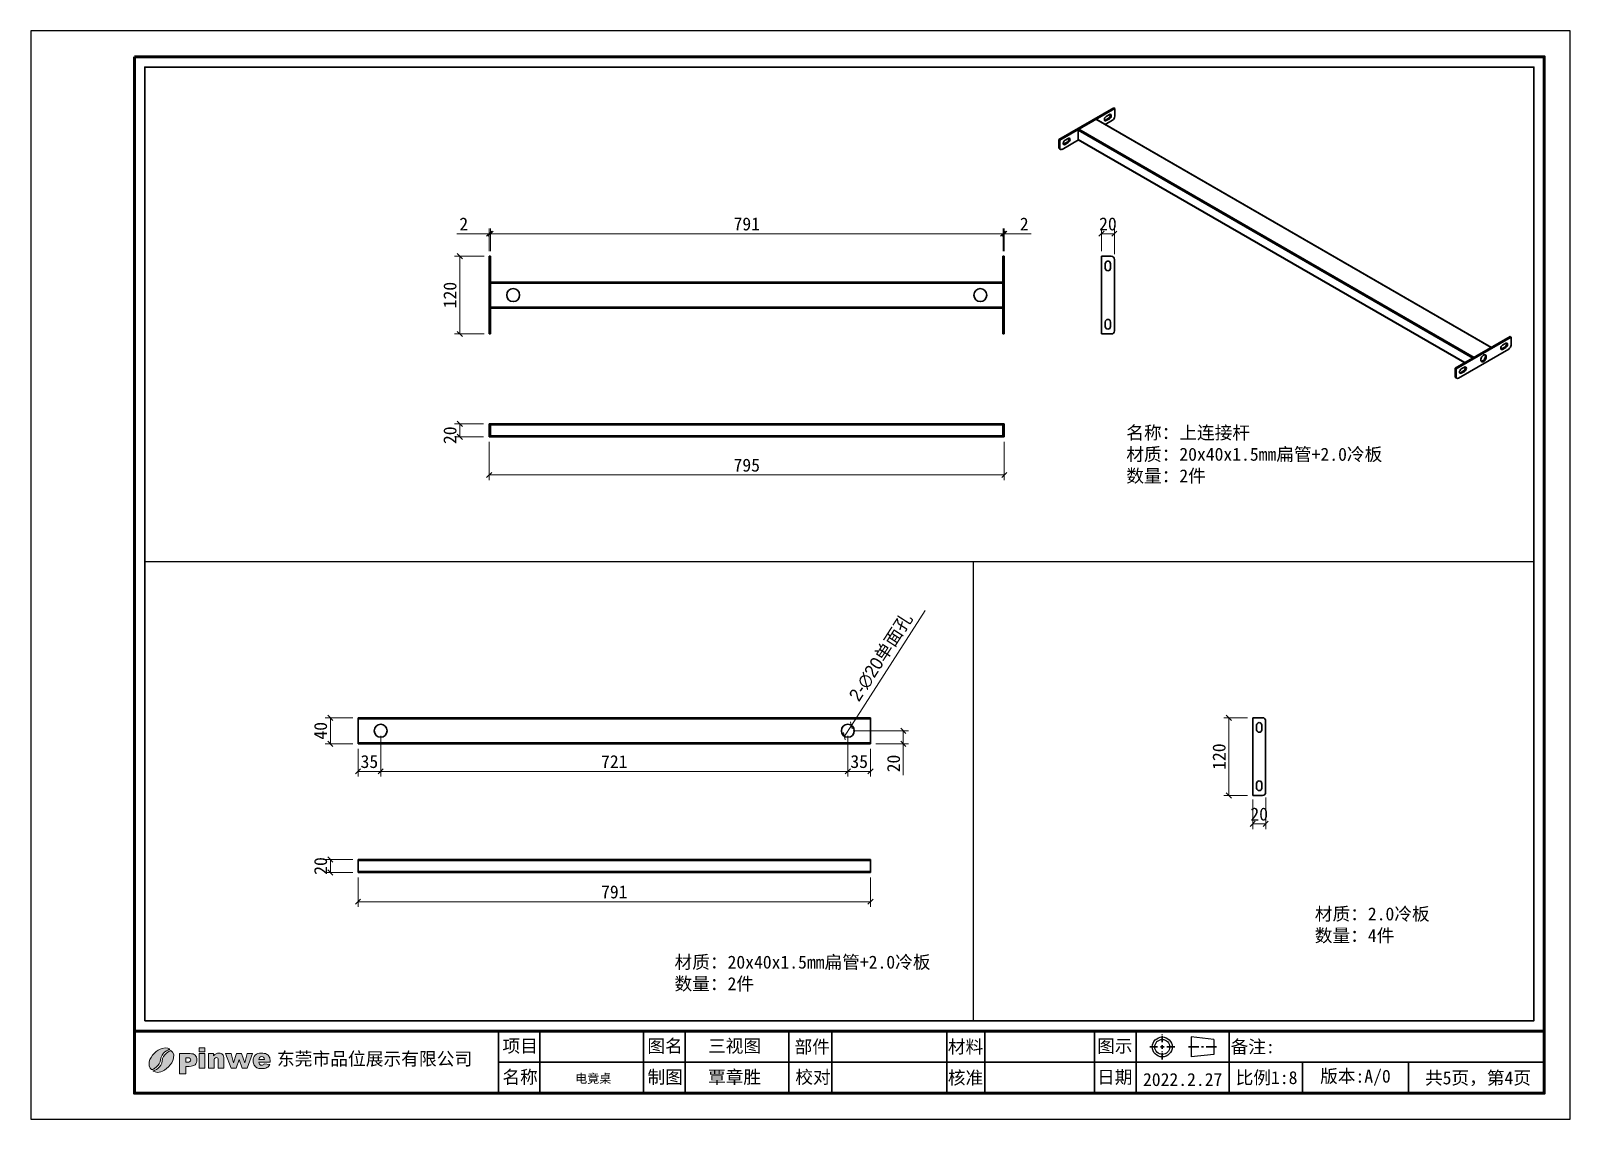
# Model space of a CAD drawing. Header units: inches. Extents: x 21728 to 86065, y -20660 to 1996.
# Drawn here: x 81313 to 83689, y -10313 to -8633 of the extents above; entities that cross this region are included whole.
import ezdxf

# ---------------------------------------------------------------- set-up
doc = ezdxf.new("R2010")
doc.units = ezdxf.units.IN
doc.header["$MEASUREMENT"] = 0
doc.linetypes.add('CENTER2', pattern=[28.575, 19.05, -3.175, 3.175, -3.175])
doc.layers.add('_U+56FE_U+5C42 1', color=7, linetype='Continuous')
for name, color, linetype, lineweight in [('图框', 5, 'Continuous', 60), ('粗实线', 7, 'Continuous', 35), ('轮廓线', 7, 'Continuous', 30)]:
    doc.layers.add(name, color=color, linetype=linetype, lineweight=lineweight)
doc.styles.add('ee', font='simfang.ttf')
doc.styles.get("Standard").update_dxf_attribs({"font": 'arial.ttf'})
doc.styles.add('宋体', font='')
doc.styles.add('样式 1', font='')
doc.styles.get('宋体').set_extended_font_data('SimSun')
doc.styles.get('样式 1').set_extended_font_data('SimSun')
doc.dimstyles.new('1-8', dxfattribs={"dimscale": 8, "dimtxt": 2.5, "dimasz": 1, "dimexe": 1, "dimexo": 1, "dimtad": 1, "dimdec": 1, "dimdsep": 46, "dimtxsty": '宋体', "dimblk": 'OBLIQUE', "dimcen": 2.5, "dimclrd": 3, "dimclre": 3, "dimclrt": 256, "dimadec": 0, "dimazin": 0, "dimtfac": 1, "dimtdec": 1, "dimtmove": 1, "dimatfit": 3, "dimfxl": 0, "dimlwd": 9, "dimlwe": 9, "dimarcsym": 0})

msp = doc.modelspace()

# ---------------------------------------------------------------- texts
at = {"color": 7, "lineweight": 15, "char_height": 20, "attachment_point": 4, "style": 'ee'}
for s, insert, width in [('\\P名称：{\\fSimSun|b1|i0|c134|p2;\\C256;上连接杆\\P}材质：20x40x1.5mm扁管+2.0冷板\\P数量：2件', (83004.1, -9271.43), 533.1676), ('\\P材质：2.0冷板\\P数量：4件', (83295.06, -9997.57), 418.1733), ('\\P材质：20x40x1.5mm扁管+2.0冷板\\P数量：2件', (82306.81, -10071.96), 533.1676)]:
    msp.add_mtext(s, dxfattribs=dict(at, insert=insert, width=width))
at = {"insert": (81693.13, -10210.02, 2.58), "char_height": 20.0908, "width": 1329.106, "attachment_point": 1}
msp.add_mtext('{\\fSimSun|b0|i0|c134|p2;东莞市品位展示有限公司}', dxfattribs=at)
at = {"layer": '轮廓线', "attachment_point": 5, "style": '样式 1'}
for s, insert, char_height, width in [('{\\fSimSun|b1|i0|c134|p2;项目}', (82068.47, -10201.34), 20, 149.7729), ('{\\fSimSun|b1|i0|c134|p2;图名}', (82292.22, -10201.34), 20, 149.7729), ('{\\fSimSun|b1|i0|c134|p2;三视图}', (82399.41, -10201.34), 20, 149.7729), ('{\\fSimSun|b1|i0|c134|p2;部件}', (82519.37, -10202.54), 20, 149.7729), ('{\\fSimSun|b1|i0|c134|p2;材料}', (82755.96, -10202.47), 20, 149.7729), ('{\\fSimSun|b1|i0|c134|p2;图示}', (82986.29, -10201.34), 20, 149.7729), ('{\\fSimSun|b1|i0|c134|p2;备注:}', (83199.12, -10202.61), 20, 149.7729), ('{\\fSimSun|b1|i0|c134|p2;名称}', (82068.42, -10249.34), 20, 149.7729), ('{\\fSimSun|b1|i0|c134|p2;制图}', (82292.42, -10249.34), 20, 149.7729), ('{\\fSimSun|b1|i0|c134|p2;覃章胜}', (82399.41, -10249.34), 20, 149.7729), ('{\\fSimSun|b1|i0|c134|p2;校对}', (82520.52, -10249.34), 20, 149.7729), ('{\\fSimSun|b1|i0|c134|p2;核准}', (82755.96, -10250.47), 20, 149.7729), ('{\\fSimSun|b1|i0|c134|p2;日期}', (82986.29, -10249.34), 20, 149.7729), ('{\\fSimSun|b1|i0|c134|p2;比例1:8}', (83220.57, -10250.24), 20, 135.4819), ('{\\fSimSun|b1|i0|c134|p2;版本:A/0}', (83357.74, -10249.34), 20, 163.7382), ('{\\fSimSun|b1|i0|c134|p2;共5页，第4页}', (83546.89, -10251), 20, 230.0387), ('{\\fSimSun|b1|i0|c134|p2;电竟桌}', (82181.32, -10251.31), 13.6, 176.9097), ('{\\fSimSun|b1|i0|c134|p2;2022.2.27}', (83091.07, -10252.24), 20, 144)]:
    msp.add_mtext(s, dxfattribs=dict(at, insert=insert, char_height=char_height, width=width))

# ---------------------------------------------------------------- blocks, each defined once
blk = doc.blocks.new('_Oblique')
at = {"color": 0, "linetype": 'ByBlock', "lineweight": -2}
blk.add_line((-0.5, -0.5), (0.5, 0.5), dxfattribs=at)
blk = doc.blocks.new('*D256')
at = {"color": 3, "lineweight": 9, "transparency": 16777216}
for p, q in [((82020.8, -9268), (82020.8, -9326.9)), ((82815.8, -9268), (82815.8, -9326.9)), ((82020.8, -9318.9), (82815.8, -9318.9))]:
    blk.add_line(p, q, dxfattribs=at)
at = {"layer": 'Defpoints', "color": 0, "transparency": 16777216}
for p in [(82020.8, -9260), (82815.8, -9260), (82815.8, -9318.9)]:
    blk.add_point(p, dxfattribs=at)
at = {"color": 3, "lineweight": 9, "transparency": 16777216, "xscale": 8, "yscale": 8, "zscale": 8, "rotation": 180}
blk.add_blockref('_Oblique', (82020.8, -9318.9), dxfattribs=at)
at = {"color": 3, "lineweight": 9, "transparency": 16777216, "xscale": 8, "yscale": 8, "zscale": 8}
blk.add_blockref('_Oblique', (82815.8, -9318.9), dxfattribs=at)
at = {"transparency": 16777216, "insert": (82418.3, -9303.9), "char_height": 20, "attachment_point": 5, "style": '宋体'}
blk.add_mtext('795', dxfattribs=at)
blk = doc.blocks.new('*D226')
at = {"color": 3, "lineweight": 9, "transparency": 16777216}
for p, q in [((82011.9, -9240), (81967.3, -9240)), ((81975.3, -9260), (81975.3, -9240)), ((82011.9, -9260), (81967.3, -9260))]:
    blk.add_line(p, q, dxfattribs=at)
at = {"layer": 'Defpoints', "color": 0, "transparency": 16777216}
for p in [(81975.3, -9240), (82019.9, -9240), (82019.9, -9260)]:
    blk.add_point(p, dxfattribs=at)
at = {"color": 3, "lineweight": 9, "transparency": 16777216, "xscale": 8, "yscale": 8, "zscale": 8}
for p, rotation in [((81975.3, -9240), 90), ((81975.3, -9260), 270)]:
    blk.add_blockref('_Oblique', p, dxfattribs=dict(at, rotation=rotation))
at = {"transparency": 16777216, "insert": (81960.3, -9257.6), "char_height": 20, "attachment_point": 5, "rotation": 90, "style": '宋体'}
blk.add_mtext('20', dxfattribs=at)
blk = doc.blocks.new('*D257')
at = {"color": 3, "lineweight": 9, "transparency": 16777216}
for p, q in [((82012.8, -8981.3), (81967.3, -8981.3)), ((81975.3, -9101.3), (81975.3, -8981.3)), ((82012.8, -9101.3), (81967.3, -9101.3))]:
    blk.add_line(p, q, dxfattribs=at)
at = {"layer": 'Defpoints', "color": 0, "transparency": 16777216}
for p in [(81975.3, -8981.3), (82020.8, -8981.3), (82020.8, -9101.3)]:
    blk.add_point(p, dxfattribs=at)
at = {"color": 3, "lineweight": 9, "transparency": 16777216, "xscale": 8, "yscale": 8, "zscale": 8}
for p, rotation in [((81975.3, -8981.3), 90), ((81975.3, -9101.3), 270)]:
    blk.add_blockref('_Oblique', p, dxfattribs=dict(at, rotation=rotation))
at = {"transparency": 16777216, "insert": (81960.3, -9041.3), "char_height": 20, "attachment_point": 5, "rotation": 90, "style": '宋体'}
blk.add_mtext('120', dxfattribs=at)
blk = doc.blocks.new('*D258')
at = {"color": 3, "lineweight": 9, "transparency": 16777216}
for p, q in [((81971, -8946.6), (82020.8, -8946.6)), ((82020.8, -8946.6), (82012.8, -8946.6)), ((82020.8, -8973.3), (82020.8, -8938.6)), ((82020.8, -8946.6), (82022.8, -8946.6)), ((82020.8, -8946.6), (82022.8, -8946.6)), ((82022.8, -8973.3), (82022.8, -8938.6)), ((82022.8, -8946.6), (82030.8, -8946.6))]:
    blk.add_line(p, q, dxfattribs=at)
at = {"layer": 'Defpoints', "color": 0, "transparency": 16777216}
for p in [(82022.8, -8946.6), (82020.8, -8981.3), (82022.8, -8981.3)]:
    blk.add_point(p, dxfattribs=at)
at = {"color": 3, "lineweight": 9, "transparency": 16777216, "xscale": 8, "yscale": 8, "zscale": 8}
blk.add_blockref('_Oblique', (82020.8, -8946.6), dxfattribs=at)
at = {"color": 3, "lineweight": 9, "transparency": 16777216, "xscale": 8, "yscale": 8, "zscale": 8, "rotation": 180}
blk.add_blockref('_Oblique', (82022.8, -8946.6), dxfattribs=at)
at = {"transparency": 16777216, "insert": (81981.5, -8931.6), "char_height": 20, "attachment_point": 5, "style": '宋体'}
blk.add_mtext('2', dxfattribs=at)
blk = doc.blocks.new('*D259')
at = {"color": 3, "lineweight": 9, "transparency": 16777216}
for p, q in [((82022.8, -8973.3), (82022.8, -8938.6)), ((82022.8, -8946.6), (82813.8, -8946.6)), ((82813.8, -8973.3), (82813.8, -8938.6))]:
    blk.add_line(p, q, dxfattribs=at)
at = {"layer": 'Defpoints', "color": 0, "transparency": 16777216}
for p in [(82813.8, -8946.6), (82022.8, -8981.3), (82813.8, -8981.3)]:
    blk.add_point(p, dxfattribs=at)
at = {"color": 3, "lineweight": 9, "transparency": 16777216, "xscale": 8, "yscale": 8, "zscale": 8, "rotation": 180}
blk.add_blockref('_Oblique', (82022.8, -8946.6), dxfattribs=at)
at = {"color": 3, "lineweight": 9, "transparency": 16777216, "xscale": 8, "yscale": 8, "zscale": 8}
blk.add_blockref('_Oblique', (82813.8, -8946.6), dxfattribs=at)
at = {"transparency": 16777216, "insert": (82418.3, -8931.6), "char_height": 20, "attachment_point": 5, "style": '宋体'}
blk.add_mtext('791', dxfattribs=at)
blk = doc.blocks.new('*D260')
at = {"color": 3, "lineweight": 9, "transparency": 16777216}
for p, q in [((82813.8, -8946.6), (82805.8, -8946.6)), ((82813.8, -8973.3), (82813.8, -8938.6)), ((82813.8, -8946.6), (82815.8, -8946.6)), ((82813.8, -8946.6), (82815.8, -8946.6)), ((82815.8, -8973.3), (82815.8, -8938.6)), ((82815.8, -8946.6), (82823.8, -8946.6)), ((82857, -8946.6), (82815.8, -8946.6))]:
    blk.add_line(p, q, dxfattribs=at)
at = {"layer": 'Defpoints', "color": 0, "transparency": 16777216}
for p in [(82815.8, -8946.6), (82813.8, -8981.3), (82815.8, -8981.3)]:
    blk.add_point(p, dxfattribs=at)
at = {"color": 3, "lineweight": 9, "transparency": 16777216, "xscale": 8, "yscale": 8, "zscale": 8}
blk.add_blockref('_Oblique', (82813.8, -8946.6), dxfattribs=at)
at = {"color": 3, "lineweight": 9, "transparency": 16777216, "xscale": 8, "yscale": 8, "zscale": 8, "rotation": 180}
blk.add_blockref('_Oblique', (82815.8, -8946.6), dxfattribs=at)
at = {"transparency": 16777216, "insert": (82846.5, -8931.6), "char_height": 20, "attachment_point": 5, "style": '宋体'}
blk.add_mtext('2', dxfattribs=at)
blk = doc.blocks.new('*D261')
at = {"color": 3, "lineweight": 9, "transparency": 16777216}
for p, q in [((82965.7, -8973.3), (82965.7, -8938.6)), ((82965.7, -8946.6), (82985.7, -8946.6)), ((82985.7, -8978.3), (82985.7, -8938.6))]:
    blk.add_line(p, q, dxfattribs=at)
at = {"layer": 'Defpoints', "color": 0, "transparency": 16777216}
for p in [(82985.7, -8946.6), (82965.7, -8981.3), (82985.7, -8986.3)]:
    blk.add_point(p, dxfattribs=at)
at = {"color": 3, "lineweight": 9, "transparency": 16777216, "xscale": 8, "yscale": 8, "zscale": 8, "rotation": 180}
blk.add_blockref('_Oblique', (82965.7, -8946.6), dxfattribs=at)
at = {"color": 3, "lineweight": 9, "transparency": 16777216, "xscale": 8, "yscale": 8, "zscale": 8}
blk.add_blockref('_Oblique', (82985.7, -8946.6), dxfattribs=at)
at = {"transparency": 16777216, "insert": (82975.7, -8931.6), "char_height": 20, "attachment_point": 5, "style": '宋体'}
blk.add_mtext('20', dxfattribs=at)
blk = doc.blocks.new('*D262')
at = {"color": 3, "lineweight": 9, "transparency": 16777216}
for p, q in [((81818.3, -9940.5), (81818.3, -9985.6)), ((82609.3, -9940.5), (82609.3, -9985.6)), ((81818.3, -9977.6), (82609.3, -9977.6))]:
    blk.add_line(p, q, dxfattribs=at)
at = {"layer": 'Defpoints', "color": 0, "transparency": 16777216}
for p in [(81818.3, -9932.5), (82609.3, -9932.5), (82609.3, -9977.6)]:
    blk.add_point(p, dxfattribs=at)
at = {"color": 3, "lineweight": 9, "transparency": 16777216, "xscale": 8, "yscale": 8, "zscale": 8, "rotation": 180}
blk.add_blockref('_Oblique', (81818.3, -9977.6), dxfattribs=at)
at = {"color": 3, "lineweight": 9, "transparency": 16777216, "xscale": 8, "yscale": 8, "zscale": 8}
blk.add_blockref('_Oblique', (82609.3, -9977.6), dxfattribs=at)
at = {"transparency": 16777216, "insert": (82213.8, -9962.6), "char_height": 20, "attachment_point": 5, "style": '宋体'}
blk.add_mtext('791', dxfattribs=at)
blk = doc.blocks.new('*D263')
at = {"color": 3, "lineweight": 9, "transparency": 16777216}
for p, q in [((81810.3, -9912.5), (81767.6, -9912.5)), ((81775.6, -9932.5), (81775.6, -9912.5)), ((81810.3, -9932.5), (81767.6, -9932.5))]:
    blk.add_line(p, q, dxfattribs=at)
at = {"layer": 'Defpoints', "color": 0, "transparency": 16777216}
for p in [(81775.6, -9912.5), (81818.3, -9912.5), (81818.3, -9932.5)]:
    blk.add_point(p, dxfattribs=at)
at = {"color": 3, "lineweight": 9, "transparency": 16777216, "xscale": 8, "yscale": 8, "zscale": 8}
for p, rotation in [((81775.6, -9912.5), 90), ((81775.6, -9932.5), 270)]:
    blk.add_blockref('_Oblique', p, dxfattribs=dict(at, rotation=rotation))
at = {"transparency": 16777216, "insert": (81760.6, -9922.5), "char_height": 20, "attachment_point": 5, "rotation": 90, "style": '宋体'}
blk.add_mtext('20', dxfattribs=at)
blk = doc.blocks.new('*D264')
at = {"color": 3, "lineweight": 9, "transparency": 16777216}
for p, q in [((81810.3, -9693.8), (81767.6, -9693.8)), ((81775.6, -9733.8), (81775.6, -9693.8)), ((81810.3, -9733.8), (81767.6, -9733.8))]:
    blk.add_line(p, q, dxfattribs=at)
at = {"layer": 'Defpoints', "color": 0, "transparency": 16777216}
for p in [(81775.6, -9693.8), (81818.3, -9693.8), (81818.3, -9733.8)]:
    blk.add_point(p, dxfattribs=at)
at = {"color": 3, "lineweight": 9, "transparency": 16777216, "xscale": 8, "yscale": 8, "zscale": 8}
for p, rotation in [((81775.6, -9693.8), 90), ((81775.6, -9733.8), 270)]:
    blk.add_blockref('_Oblique', p, dxfattribs=dict(at, rotation=rotation))
at = {"transparency": 16777216, "insert": (81760.6, -9713.8), "char_height": 20, "attachment_point": 5, "rotation": 90, "style": '宋体'}
blk.add_mtext('40', dxfattribs=at)
blk = doc.blocks.new('*D265')
at = {"color": 3, "lineweight": 9, "transparency": 16777216}
for p, q in [((81853.3, -9721.8), (81853.3, -9784.4)), ((81818.3, -9741.8), (81818.3, -9784.4)), ((81818.3, -9776.4), (81853.3, -9776.4))]:
    blk.add_line(p, q, dxfattribs=at)
at = {"layer": 'Defpoints', "color": 0, "transparency": 16777216}
for p in [(81853.3, -9713.8), (81818.3, -9733.8), (81853.3, -9776.4)]:
    blk.add_point(p, dxfattribs=at)
at = {"color": 3, "lineweight": 9, "transparency": 16777216, "xscale": 8, "yscale": 8, "zscale": 8, "rotation": 180}
blk.add_blockref('_Oblique', (81818.3, -9776.4), dxfattribs=at)
at = {"color": 3, "lineweight": 9, "transparency": 16777216, "xscale": 8, "yscale": 8, "zscale": 8}
blk.add_blockref('_Oblique', (81853.3, -9776.4), dxfattribs=at)
at = {"transparency": 16777216, "insert": (81835.8, -9761.4), "char_height": 20, "attachment_point": 5, "style": '宋体'}
blk.add_mtext('35', dxfattribs=at)
blk = doc.blocks.new('*D266')
at = {"color": 3, "lineweight": 9, "transparency": 16777216}
for p, q in [((82574.3, -9721.8), (82574.3, -9784.4)), ((81853.3, -9752), (81853.3, -9784.4)), ((81853.3, -9776.4), (82574.3, -9776.4))]:
    blk.add_line(p, q, dxfattribs=at)
at = {"layer": 'Defpoints', "color": 0, "transparency": 16777216}
for p in [(82574.3, -9713.8), (81853.3, -9744), (82574.3, -9776.4)]:
    blk.add_point(p, dxfattribs=at)
at = {"color": 3, "lineweight": 9, "transparency": 16777216, "xscale": 8, "yscale": 8, "zscale": 8, "rotation": 180}
blk.add_blockref('_Oblique', (81853.3, -9776.4), dxfattribs=at)
at = {"color": 3, "lineweight": 9, "transparency": 16777216, "xscale": 8, "yscale": 8, "zscale": 8}
blk.add_blockref('_Oblique', (82574.3, -9776.4), dxfattribs=at)
at = {"transparency": 16777216, "insert": (82213.8, -9761.4), "char_height": 20, "attachment_point": 5, "style": '宋体'}
blk.add_mtext('721', dxfattribs=at)
blk = doc.blocks.new('*D267')
at = {"color": 3, "lineweight": 9, "transparency": 16777216}
for p, q in [((82574.3, -9721.8), (82574.3, -9784.4)), ((82609.3, -9741.8), (82609.3, -9784.4)), ((82574.3, -9776.4), (82609.3, -9776.4))]:
    blk.add_line(p, q, dxfattribs=at)
at = {"layer": 'Defpoints', "color": 0, "transparency": 16777216}
for p in [(82574.3, -9713.8), (82609.3, -9733.8), (82609.3, -9776.4)]:
    blk.add_point(p, dxfattribs=at)
at = {"color": 3, "lineweight": 9, "transparency": 16777216, "xscale": 8, "yscale": 8, "zscale": 8, "rotation": 180}
blk.add_blockref('_Oblique', (82574.3, -9776.4), dxfattribs=at)
at = {"color": 3, "lineweight": 9, "transparency": 16777216, "xscale": 8, "yscale": 8, "zscale": 8}
blk.add_blockref('_Oblique', (82609.3, -9776.4), dxfattribs=at)
at = {"transparency": 16777216, "insert": (82591.8, -9761.4), "char_height": 20, "attachment_point": 5, "style": '宋体'}
blk.add_mtext('35', dxfattribs=at)
blk = doc.blocks.new('*D227')
at = {"color": 3, "lineweight": 9, "transparency": 16777216}
for p, q in [((82582.3, -9713.8), (82667.9, -9713.8)), ((82659.9, -9733.8), (82659.9, -9713.8)), ((82617.3, -9733.8), (82667.9, -9733.8)), ((82659.9, -9782.1), (82659.9, -9733.8))]:
    blk.add_line(p, q, dxfattribs=at)
at = {"layer": 'Defpoints', "color": 0, "transparency": 16777216}
for p in [(82574.3, -9713.8), (82659.9, -9713.8), (82609.3, -9733.8)]:
    blk.add_point(p, dxfattribs=at)
at = {"color": 3, "lineweight": 9, "transparency": 16777216, "xscale": 8, "yscale": 8, "zscale": 8}
for p, rotation in [((82659.9, -9713.8), 90), ((82659.9, -9733.8), 270)]:
    blk.add_blockref('_Oblique', p, dxfattribs=dict(at, rotation=rotation))
at = {"transparency": 16777216, "insert": (82644.9, -9764.3), "char_height": 20, "attachment_point": 5, "rotation": 90, "style": '宋体'}
blk.add_mtext('20', dxfattribs=at)
blk = doc.blocks.new('*D268')
at = {"color": 3, "lineweight": 9, "transparency": 16777216}
for p in [(82693.6, -9528.3), (82568.9, -9722.2)]:
    blk.add_line(p, (82579.7, -9705.4), dxfattribs=at)
at = {"layer": 'Defpoints', "color": 0, "transparency": 16777216}
for p in [(82579.7, -9705.4), (82568.9, -9722.2)]:
    blk.add_point(p, dxfattribs=at)
at = {"color": 3, "lineweight": 9, "transparency": 16777216, "xscale": 8, "yscale": 8, "zscale": 8}
for p, rotation in [((82568.9, -9722.2), 57.26285311396627), ((82579.7, -9705.4), 237.2628531139663)]:
    blk.add_blockref('_Oblique', p, dxfattribs=dict(at, rotation=rotation))
at = {"transparency": 16777216, "insert": (82625.7, -9600.3), "char_height": 20, "attachment_point": 5, "rotation": 57.2629, "style": '宋体'}
blk.add_mtext('{\\fGulim|b0|i0|c134|p0;2-\\fGulim|b0|i0|c129|p0;∅20}单面孔', dxfattribs=at)
blk = doc.blocks.new('*D269')
at = {"color": 3, "lineweight": 9, "transparency": 16777216}
for p, q in [((83199.2, -9820), (83199.2, -9865.5)), ((83219.2, -9816.7), (83219.2, -9865.5)), ((83199.2, -9857.5), (83219.2, -9857.5))]:
    blk.add_line(p, q, dxfattribs=at)
at = {"layer": 'Defpoints', "color": 0, "transparency": 16777216}
for p in [(83199.2, -9812), (83219.2, -9808.7), (83219.2, -9857.5)]:
    blk.add_point(p, dxfattribs=at)
at = {"color": 3, "lineweight": 9, "transparency": 16777216, "xscale": 8, "yscale": 8, "zscale": 8, "rotation": 180}
blk.add_blockref('_Oblique', (83199.2, -9857.5), dxfattribs=at)
at = {"color": 3, "lineweight": 9, "transparency": 16777216, "xscale": 8, "yscale": 8, "zscale": 8}
blk.add_blockref('_Oblique', (83219.2, -9857.5), dxfattribs=at)
at = {"transparency": 16777216, "insert": (83209.2, -9842.5), "char_height": 20, "attachment_point": 5, "style": '宋体'}
blk.add_mtext('20', dxfattribs=at)
blk = doc.blocks.new('*D270')
at = {"color": 3, "lineweight": 9, "transparency": 16777216}
for p, q in [((83191.2, -9693.7), (83154.4, -9693.7)), ((83162.4, -9813.7), (83162.4, -9693.7)), ((83191.2, -9813.7), (83154.4, -9813.7))]:
    blk.add_line(p, q, dxfattribs=at)
at = {"layer": 'Defpoints', "color": 0, "transparency": 16777216}
for p in [(83162.4, -9693.7), (83199.2, -9693.7), (83199.2, -9813.7)]:
    blk.add_point(p, dxfattribs=at)
at = {"color": 3, "lineweight": 9, "transparency": 16777216, "xscale": 8, "yscale": 8, "zscale": 8}
for p, rotation in [((83162.4, -9693.7), 90), ((83162.4, -9813.7), 270)]:
    blk.add_blockref('_Oblique', p, dxfattribs=dict(at, rotation=rotation))
at = {"transparency": 16777216, "insert": (83147.4, -9753.7), "char_height": 20, "attachment_point": 5, "rotation": 90, "style": '宋体'}
blk.add_mtext('120', dxfattribs=at)

# ---------------------------------------------------------------- dimensions: what is measured, and where the dimension line sits
at = {"color": 1}
for base, p1, p2, picture, middle in [((82022.77, -8946.6), (82020.77, -8981.34), (82022.77, -8981.34), '*D258', (81981.52, -8950.57)), ((82815.77, -8946.6), (82813.77, -8981.34), (82815.77, -8981.34), '*D260', (82846.48, -8953.42)), ((82985.69, -8946.6), (82965.69, -8981.34), (82985.69, -8986.34), '*D261', (82975.69, -8946.6)), ((81853.29, -9776.41), (81818.29, -9733.81), (81853.29, -9713.81), '*D265', (81835.79, -9776.41)), ((82609.29, -9776.41), (82574.29, -9713.81), (82609.29, -9733.81), '*D267', (82591.79, -9776.41)), ((83219.16, -9857.51), (83199.16, -9812), (83219.16, -9808.66), '*D269', (83209.16, -9857.51))]:
    dim = msp.add_linear_dim(base=base, p1=p1, p2=p2, dimstyle='1-8', dxfattribs=at)
    dim.commit()
    dim.dimension.update_dxf_attribs({"geometry": picture, "text_midpoint": middle, "dimtype": 160})
for base, p1, p2, picture, middle in [((82813.77, -8946.6), (82022.77, -8981.34), (82813.77, -8981.34), '*D259', (82418.27, -8931.6)), ((82815.77, -9318.94), (82020.77, -9260.01), (82815.77, -9260.01), '*D256', (82418.27, -9303.94)), ((82574.29, -9776.41), (81853.29, -9743.96), (82574.29, -9713.81), '*D266', (82213.79, -9761.41)), ((82609.29, -9977.6), (81818.29, -9932.48), (82609.29, -9932.48), '*D262', (82213.79, -9962.6))]:
    dim = msp.add_linear_dim(base=base, p1=p1, p2=p2, dimstyle='1-8', dxfattribs=at)
    dim.commit()
    dim.dimension.update_dxf_attribs({"geometry": picture, "text_midpoint": middle})
for base, p1, p2, picture, middle in [((81975.27, -8981.34), (82020.77, -9101.34), (82020.77, -8981.34), '*D257', (81960.27, -9041.34)), ((81775.61, -9693.81), (81818.29, -9733.81), (81818.29, -9693.81), '*D264', (81760.61, -9713.81)), ((83162.42, -9693.66), (83199.16, -9813.66), (83199.16, -9693.66), '*D270', (83147.42, -9753.66))]:
    dim = msp.add_linear_dim(base=base, p1=p1, p2=p2, angle=90, dimstyle='1-8', dxfattribs=at)
    dim.commit()
    dim.dimension.update_dxf_attribs({"geometry": picture, "text_midpoint": middle})
for base, p1, p2, picture, middle in [((81975.27, -9240.01), (82019.86, -9260.01), (82019.86, -9240.01), '*D226', (81975.27, -9257.56)), ((82659.92, -9713.81), (82609.29, -9733.81), (82574.29, -9713.81), '*D227', (82659.92, -9764.29)), ((81775.61, -9912.48), (81818.29, -9932.48), (81818.29, -9912.48), '*D263', (81775.61, -9922.48))]:
    dim = msp.add_linear_dim(base=base, p1=p1, p2=p2, angle=90, dimstyle='1-8', dxfattribs=at)
    dim.commit()
    dim.dimension.update_dxf_attribs({"geometry": picture, "text_midpoint": middle, "dimtype": 160})
dim = msp.add_diameter_dim_2p(p1=(82568.88, -9722.22), p2=(82579.69, -9705.4), text='{\\fGulim|b0|i0|c134|p0;2-\\fGulim|b0|i0|c129|p0;<>}单面孔', dimstyle='1-8', dxfattribs=at)
dim.commit()
dim.dimension.update_dxf_attribs({"geometry": '*D268', "text_midpoint": (82625.66, -9600.27)})

# ---------------------------------------------------------------- hatches: boundary and pattern name
h = msp.add_hatch(color=256)
h.dxf.hatch_style = 1
edge = h.paths.add_edge_path()
edge.add_spline(control_points=[(81682.78, -10225.47), (81682.78, -10225.47), (81665.21, -10225.47), (81665.21, -10225.47), (81665.37, -10226.87), (81665.74, -10227.92), (81666.35, -10228.61), (81667.2, -10229.6), (81668.3, -10230.09), (81669.67, -10230.09), (81670.54, -10230.09), (81671.36, -10229.88), (81672.13, -10229.45), (81672.6, -10229.18), (81673.12, -10228.71), (81673.66, -10228.02), (81673.66, -10228.02), (81682.29, -10228.82), (81682.29, -10228.82), (81680.97, -10231.11), (81679.38, -10232.76), (81677.52, -10233.75), (81675.65, -10234.75), (81672.97, -10235.25), (81669.49, -10235.25), (81666.45, -10235.25), (81664.08, -10234.82), (81662.34, -10233.96), (81660.6, -10233.11), (81659.17, -10231.75), (81658.02, -10229.89), (81656.88, -10228.03), (81656.31, -10225.84), (81656.31, -10223.33), (81656.31, -10219.76), (81657.46, -10216.86), (81659.75, -10214.65), (81662.03, -10212.44), (81665.19, -10211.33), (81669.22, -10211.33), (81672.49, -10211.33), (81675.07, -10211.83), (81676.96, -10212.82), (81678.86, -10213.81), (81680.3, -10215.24), (81681.3, -10217.13), (81682.29, -10219.01), (81682.78, -10221.46), (81682.78, -10224.48), (81682.78, -10224.48), (81682.78, -10225.47), (81682.78, -10225.47)], knot_values=[0, 0, 0, 0, 1, 1, 1, 2, 2, 2, 3, 3, 3, 4, 4, 4, 5, 5, 5, 6, 6, 6, 7, 7, 7, 8, 8, 8, 9, 9, 9, 10, 10, 10, 11, 11, 11, 12, 12, 12, 13, 13, 13, 14, 14, 14, 15, 15, 15, 16, 16, 16, 17, 17, 17, 17], degree=3, periodic=0)
edge = h.paths.add_edge_path(flags=16)
edge.add_spline(control_points=[(81673.88, -10221.29), (81673.71, -10219.58), (81673.25, -10218.36), (81672.51, -10217.63), (81671.77, -10216.9), (81670.8, -10216.53), (81669.59, -10216.53), (81668.19, -10216.53), (81667.08, -10217.09), (81666.24, -10218.2), (81665.71, -10218.89), (81665.38, -10219.91), (81665.23, -10221.29), (81665.23, -10221.29), (81673.88, -10221.29), (81673.88, -10221.29)], knot_values=[0, 0, 0, 0, 1, 1, 1, 2, 2, 2, 3, 3, 3, 4, 4, 4, 5, 5, 5, 5], degree=3, periodic=0)
h.paths.add_polyline_path([(81613.93, -10211.86), (81622.4, -10211.86), (81626.07, -10226.21), (81630.74, -10211.86), (81638.58, -10211.86), (81643.41, -10226.23), (81647.1, -10211.86), (81655.51, -10211.86), (81647.1, -10234.72), (81639.32, -10234.72), (81634.7, -10220.96), (81630.23, -10234.72), (81622.41, -10234.72)])
edge = h.paths.add_edge_path()
edge.add_spline(control_points=[(81587.27, -10211.86), (81587.27, -10211.86), (81595.43, -10211.86), (81595.43, -10211.86), (81595.43, -10211.86), (81595.43, -10215.58), (81595.43, -10215.58), (81596.65, -10214.06), (81597.87, -10212.97), (81599.12, -10212.32), (81600.37, -10211.66), (81601.88, -10211.33), (81603.67, -10211.33), (81606.09, -10211.33), (81607.98, -10212.05), (81609.35, -10213.5), (81610.72, -10214.94), (81611.4, -10217.17), (81611.4, -10220.18), (81611.4, -10220.18), (81611.4, -10234.72), (81611.4, -10234.72), (81611.4, -10234.72), (81602.59, -10234.72), (81602.59, -10234.72), (81602.59, -10234.72), (81602.59, -10222.14), (81602.59, -10222.14), (81602.59, -10220.71), (81602.33, -10219.69), (81601.8, -10219.1), (81601.27, -10218.5), (81600.53, -10218.2), (81599.58, -10218.2), (81598.53, -10218.2), (81597.67, -10218.61), (81597.01, -10219.41), (81596.36, -10220.21), (81596.03, -10221.65), (81596.03, -10223.74), (81596.03, -10223.74), (81596.03, -10234.72), (81596.03, -10234.72), (81596.03, -10234.72), (81587.27, -10234.72), (81587.27, -10234.72), (81587.27, -10234.72), (81587.27, -10211.86), (81587.27, -10211.86)], knot_values=[0, 0, 0, 0, 1, 1, 1, 2, 2, 2, 3, 3, 3, 4, 4, 4, 5, 5, 5, 6, 6, 6, 7, 7, 7, 8, 8, 8, 9, 9, 9, 10, 10, 10, 11, 11, 11, 12, 12, 12, 13, 13, 13, 14, 14, 14, 15, 15, 15, 16, 16, 16, 16], degree=3, periodic=0)
h.paths.add_polyline_path([(81573.06, -10203.18), (81581.83, -10203.18), (81581.83, -10209.13), (81573.06, -10209.13)])
h.paths.add_polyline_path([(81573.06, -10211.86), (81581.83, -10211.86), (81581.83, -10234.72), (81573.06, -10234.72)])
edge = h.paths.add_edge_path()
edge.add_spline(control_points=[(81542.79, -10212.02), (81542.79, -10212.02), (81558.99, -10212.02), (81558.99, -10212.02), (81562.52, -10212.02), (81565.17, -10212.85), (81566.93, -10214.53), (81568.68, -10216.22), (81569.56, -10218.61), (81569.56, -10221.71), (81569.56, -10224.9), (81568.6, -10227.39), (81566.69, -10229.19), (81564.77, -10230.98), (81561.84, -10231.88), (81557.91, -10231.88), (81557.91, -10231.88), (81552.56, -10231.88), (81552.56, -10231.88), (81552.56, -10231.88), (81552.56, -10243.55), (81552.56, -10243.55), (81552.56, -10243.55), (81542.79, -10243.55), (81542.79, -10243.55), (81542.79, -10243.55), (81542.79, -10212.02), (81542.79, -10212.02)], knot_values=[0, 0, 0, 0, 1, 1, 1, 2, 2, 2, 3, 3, 3, 4, 4, 4, 5, 5, 5, 6, 6, 6, 7, 7, 7, 8, 8, 8, 9, 9, 9, 9], degree=3, periodic=0)
edge = h.paths.add_edge_path(flags=16)
edge.add_spline(control_points=[(81552.56, -10225.49), (81552.56, -10225.49), (81554.96, -10225.49), (81554.96, -10225.49), (81556.86, -10225.49), (81558.19, -10225.16), (81558.95, -10224.51), (81559.71, -10223.86), (81560.1, -10223.02), (81560.1, -10222), (81560.1, -10221.01), (81559.77, -10220.17), (81559.1, -10219.48), (81558.44, -10218.79), (81557.19, -10218.45), (81555.35, -10218.45), (81555.35, -10218.45), (81552.56, -10218.45), (81552.56, -10218.45), (81552.56, -10218.45), (81552.56, -10225.49), (81552.56, -10225.49)], knot_values=[0, 0, 0, 0, 1, 1, 1, 2, 2, 2, 3, 3, 3, 4, 4, 4, 5, 5, 5, 6, 6, 6, 7, 7, 7, 7], degree=3, periodic=0)
edge = h.paths.add_edge_path()
edge.add_spline(control_points=[(81502, -10238.81), (81502, -10238.81), (81506.35, -10242.55), (81513.82, -10240.31), (81521.29, -10238.07), (81531.63, -10229.06), (81533.74, -10219.28), (81535.84, -10209.5), (81528.83, -10207.36), (81528.83, -10207.36), (81528.83, -10207.36), (81516.6, -10213.07), (81515.99, -10223.32), (81515.38, -10233.58), (81503.9, -10238.68), (81502, -10238.81)], knot_values=[0, 0, 0, 0, 1, 1, 1, 2, 2, 2, 3, 3, 3, 4, 4, 4, 5, 5, 5, 5], degree=3, periodic=0)
edge = h.paths.add_edge_path()
edge.add_spline(control_points=[(81527.61, -10205.49), (81527.61, -10205.49), (81523.26, -10201.76), (81515.79, -10204), (81508.32, -10206.24), (81497.98, -10215.24), (81495.87, -10225.03), (81493.77, -10234.81), (81500.78, -10236.95), (81500.78, -10236.95), (81500.78, -10236.95), (81513.01, -10231.24), (81513.62, -10220.98), (81514.23, -10210.73), (81525.71, -10205.63), (81527.61, -10205.49)], knot_values=[0, 0, 0, 0, 1, 1, 1, 2, 2, 2, 3, 3, 3, 4, 4, 4, 5, 5, 5, 5], degree=3, periodic=0)

# ---------------------------------------------------------------- linework, layer by layer
at = {"color": 1}
for p, q in [((81489.23, -9452.47), (83633.23, -9452.47)), ((82767.73, -9452.47), (82767.73, -10161.34))]:
    msp.add_line(p, q, dxfattribs=at)
at = {"color": 14, "lineweight": 25}
for p, q in [((83104.02, -10186.4), (83104.02, -10217.12)), ((83139.22, -10190.24), (83104.02, -10186.4)), ((83139.22, -10190.24), (83139.22, -10213.28)), ((83139.22, -10213.28), (83104.02, -10217.12))]:
    msp.add_line(p, q, dxfattribs=at)
for radius in [15.36, 11.52]:
    msp.add_circle((83059.57, -10201.76), radius, dxfattribs=at)
at = {"layer": '_U+56FE_U+5C42 1', "lineweight": 0}
for points in [[(81573.06, -10203.18), (81581.83, -10203.18), (81581.83, -10209.13), (81573.06, -10209.13), (81573.06, -10203.18)], [(81573.06, -10211.86), (81581.83, -10211.86), (81581.83, -10234.72), (81573.06, -10234.72), (81573.06, -10211.86)], [(81613.93, -10211.86), (81622.4, -10211.86), (81626.07, -10226.21), (81630.74, -10211.86), (81638.58, -10211.86), (81643.41, -10226.23), (81647.1, -10211.86), (81655.51, -10211.86), (81647.1, -10234.72), (81639.32, -10234.72), (81634.7, -10220.96), (81630.23, -10234.72), (81622.41, -10234.72), (81613.93, -10211.86)]]:
    msp.add_lwpolyline(points, dxfattribs=at)
for points, knots in [([(81527.61, -10205.49), (81527.61, -10205.49), (81523.26, -10201.76), (81515.79, -10204), (81508.32, -10206.24), (81497.98, -10215.24), (81495.87, -10225.03), (81493.77, -10234.81), (81500.78, -10236.95), (81500.78, -10236.95), (81500.78, -10236.95), (81513.01, -10231.24), (81513.62, -10220.98), (81514.23, -10210.73), (81525.71, -10205.63), (81527.61, -10205.49)], [0, 0, 0, 0, 1, 1, 1, 2, 2, 2, 3, 3, 3, 4, 4, 4, 5, 5, 5, 5]), ([(81502, -10238.81), (81502, -10238.81), (81506.35, -10242.55), (81513.82, -10240.31), (81521.29, -10238.07), (81531.63, -10229.06), (81533.74, -10219.28), (81535.84, -10209.5), (81528.83, -10207.36), (81528.83, -10207.36), (81528.83, -10207.36), (81516.6, -10213.07), (81515.99, -10223.32), (81515.38, -10233.58), (81503.9, -10238.68), (81502, -10238.81)], [0, 0, 0, 0, 1, 1, 1, 2, 2, 2, 3, 3, 3, 4, 4, 4, 5, 5, 5, 5]), ([(81542.79, -10212.02), (81542.79, -10212.02), (81558.99, -10212.02), (81558.99, -10212.02), (81562.52, -10212.02), (81565.17, -10212.85), (81566.93, -10214.53), (81568.68, -10216.22), (81569.56, -10218.61), (81569.56, -10221.71), (81569.56, -10224.9), (81568.6, -10227.39), (81566.69, -10229.19), (81564.77, -10230.98), (81561.84, -10231.88), (81557.91, -10231.88), (81557.91, -10231.88), (81552.56, -10231.88), (81552.56, -10231.88), (81552.56, -10231.88), (81552.56, -10243.55), (81552.56, -10243.55), (81552.56, -10243.55), (81542.79, -10243.55), (81542.79, -10243.55), (81542.79, -10243.55), (81542.79, -10212.02), (81542.79, -10212.02)], [0, 0, 0, 0, 1, 1, 1, 2, 2, 2, 3, 3, 3, 4, 4, 4, 5, 5, 5, 6, 6, 6, 7, 7, 7, 8, 8, 8, 9, 9, 9, 9]), ([(81587.27, -10211.86), (81587.27, -10211.86), (81595.43, -10211.86), (81595.43, -10211.86), (81595.43, -10211.86), (81595.43, -10215.58), (81595.43, -10215.58), (81596.65, -10214.06), (81597.87, -10212.97), (81599.12, -10212.32), (81600.37, -10211.66), (81601.88, -10211.33), (81603.67, -10211.33), (81606.09, -10211.33), (81607.98, -10212.05), (81609.35, -10213.5), (81610.72, -10214.94), (81611.4, -10217.17), (81611.4, -10220.18), (81611.4, -10220.18), (81611.4, -10234.72), (81611.4, -10234.72), (81611.4, -10234.72), (81602.59, -10234.72), (81602.59, -10234.72), (81602.59, -10234.72), (81602.59, -10222.14), (81602.59, -10222.14), (81602.59, -10220.71), (81602.33, -10219.69), (81601.8, -10219.1), (81601.27, -10218.5), (81600.53, -10218.2), (81599.58, -10218.2), (81598.53, -10218.2), (81597.67, -10218.61), (81597.01, -10219.41), (81596.36, -10220.21), (81596.03, -10221.65), (81596.03, -10223.74), (81596.03, -10223.74), (81596.03, -10234.72), (81596.03, -10234.72), (81596.03, -10234.72), (81587.27, -10234.72), (81587.27, -10234.72), (81587.27, -10234.72), (81587.27, -10211.86), (81587.27, -10211.86)], [0, 0, 0, 0, 1, 1, 1, 2, 2, 2, 3, 3, 3, 4, 4, 4, 5, 5, 5, 6, 6, 6, 7, 7, 7, 8, 8, 8, 9, 9, 9, 10, 10, 10, 11, 11, 11, 12, 12, 12, 13, 13, 13, 14, 14, 14, 15, 15, 15, 16, 16, 16, 16]), ([(81682.78, -10225.47), (81682.78, -10225.47), (81665.21, -10225.47), (81665.21, -10225.47), (81665.37, -10226.87), (81665.74, -10227.92), (81666.35, -10228.61), (81667.2, -10229.6), (81668.3, -10230.09), (81669.67, -10230.09), (81670.54, -10230.09), (81671.36, -10229.88), (81672.13, -10229.45), (81672.6, -10229.18), (81673.12, -10228.71), (81673.66, -10228.02), (81673.66, -10228.02), (81682.29, -10228.82), (81682.29, -10228.82), (81680.97, -10231.11), (81679.38, -10232.76), (81677.52, -10233.75), (81675.65, -10234.75), (81672.97, -10235.25), (81669.49, -10235.25), (81666.45, -10235.25), (81664.08, -10234.82), (81662.34, -10233.96), (81660.6, -10233.11), (81659.17, -10231.75), (81658.02, -10229.89), (81656.88, -10228.03), (81656.31, -10225.84), (81656.31, -10223.33), (81656.31, -10219.76), (81657.46, -10216.86), (81659.75, -10214.65), (81662.03, -10212.44), (81665.19, -10211.33), (81669.22, -10211.33), (81672.49, -10211.33), (81675.07, -10211.83), (81676.96, -10212.82), (81678.86, -10213.81), (81680.3, -10215.24), (81681.3, -10217.13), (81682.29, -10219.01), (81682.78, -10221.46), (81682.78, -10224.48), (81682.78, -10224.48), (81682.78, -10225.47), (81682.78, -10225.47)], [0, 0, 0, 0, 1, 1, 1, 2, 2, 2, 3, 3, 3, 4, 4, 4, 5, 5, 5, 6, 6, 6, 7, 7, 7, 8, 8, 8, 9, 9, 9, 10, 10, 10, 11, 11, 11, 12, 12, 12, 13, 13, 13, 14, 14, 14, 15, 15, 15, 16, 16, 16, 17, 17, 17, 17]), ([(81673.88, -10221.29), (81673.71, -10219.58), (81673.25, -10218.36), (81672.51, -10217.63), (81671.77, -10216.9), (81670.8, -10216.53), (81669.59, -10216.53), (81668.19, -10216.53), (81667.08, -10217.09), (81666.24, -10218.2), (81665.71, -10218.89), (81665.38, -10219.91), (81665.23, -10221.29), (81665.23, -10221.29), (81673.88, -10221.29), (81673.88, -10221.29)], [0, 0, 0, 0, 1, 1, 1, 2, 2, 2, 3, 3, 3, 4, 4, 4, 5, 5, 5, 5]), ([(81552.56, -10225.49), (81552.56, -10225.49), (81554.96, -10225.49), (81554.96, -10225.49), (81556.86, -10225.49), (81558.19, -10225.16), (81558.95, -10224.51), (81559.71, -10223.86), (81560.1, -10223.02), (81560.1, -10222), (81560.1, -10221.01), (81559.77, -10220.17), (81559.1, -10219.48), (81558.44, -10218.79), (81557.19, -10218.45), (81555.35, -10218.45), (81555.35, -10218.45), (81552.56, -10218.45), (81552.56, -10218.45), (81552.56, -10218.45), (81552.56, -10225.49), (81552.56, -10225.49)], [0, 0, 0, 0, 1, 1, 1, 2, 2, 2, 3, 3, 3, 4, 4, 4, 5, 5, 5, 6, 6, 6, 7, 7, 7, 7])]:
    msp.add_open_spline(points, degree=3, knots=knots, dxfattribs=at)
at = {"layer": 'Defpoints'}
msp.add_lwpolyline([(81313.23, -10313.34), (83689.23, -10313.34), (83689.23, -8633.34), (81313.23, -8633.34)], close=True, dxfattribs=at)
at = {"layer": '图框', "color": 32}
msp.add_lwpolyline([(81473.23, -8673.34), (83649.23, -8673.34), (83649.23, -10273.34), (81473.23, -10273.34)], close=True, dxfattribs=at)
msp.add_lwpolyline([(81473.23, -10177.34), (83649.23, -10177.34)], dxfattribs=at)
at = {"layer": '粗实线'}
for p, q in [((82899.97, -8801.22), (82984.82, -8752.23)), ((82901.38, -8802.04), (82986.24, -8753.05)), ((82973.15, -8765.5), (82978.1, -8762.64)), ((82980.93, -8764.28), (82979.52, -8763.46)), ((82984.82, -8752.23), (82986.24, -8753.05)), ((82986.24, -8753.05), (82986.24, -8765.3)), ((82929.67, -8786.85), (82929.67, -8800.89)), ((83538.91, -9138.56), (82929.67, -8786.85)), ((82956.96, -8769.95), (82930.66, -8785.14)), ((83540.89, -9137.42), (82930.66, -8785.14)), ((83567.19, -9122.23), (82956.96, -8769.95)), ((83567.6, -9121.99), (82957.66, -8769.88)), ((82982.7, -8771.42), (82971.52, -8777.88)), ((82976.69, -8768.36), (82971.74, -8771.22)), ((82971.74, -8771.22), (82973.15, -8772.03)), ((82978.1, -8769.18), (82973.15, -8772.03)), ((82978.1, -8769.18), (82976.69, -8768.36)), ((82899.97, -8801.22), (82901.38, -8802.04)), ((82899.97, -8813.47), (82899.97, -8801.22)), ((82899.97, -8813.47), (82901.38, -8814.28)), ((82901.38, -8814.28), (82901.38, -8802.04)), ((82930.25, -8801.7), (82904.92, -8816.33)), ((82913.05, -8805.1), (82908.1, -8807.96)), ((82908.1, -8807.96), (82909.51, -8808.77)), ((82909.51, -8802.24), (82914.46, -8799.38)), ((82914.46, -8805.92), (82909.51, -8808.77)), ((82914.46, -8805.92), (82913.05, -8805.1)), ((82915.88, -8800.2), (82917.29, -8801.02)), ((83526.75, -9145.58), (82929.67, -8800.89)), ((82929.96, -8801.54), (83526.34, -9145.82)), ((82901, -8815.76), (82902.42, -8816.57)), ((82020.77, -8981.34), (82022.77, -8981.34)), ((82020.77, -8986.34), (82020.77, -8981.34)), ((82022.77, -8986.34), (82020.77, -8986.34)), ((82020.77, -9096.34), (82020.77, -8986.34)), ((82022.77, -8981.34), (82022.77, -8986.34)), ((82022.77, -9096.34), (82022.77, -8986.34)), ((82815.77, -8981.34), (82813.77, -8981.34)), ((82813.77, -8981.34), (82813.77, -8986.34)), ((82813.77, -8986.34), (82815.77, -8986.34)), ((82813.77, -9096.34), (82813.77, -8986.34)), ((82815.77, -8986.34), (82815.77, -8981.34)), ((82815.77, -9096.34), (82815.77, -8986.34)), ((82980.69, -8981.34), (82965.69, -8981.34)), ((82965.69, -8981.34), (82965.69, -9101.34)), ((82971.69, -8992.84), (82971.69, -8999.84)), ((82979.69, -8999.84), (82979.69, -8992.84)), ((82985.69, -9096.34), (82985.69, -8986.34)), ((82813.77, -9021.34), (82022.77, -9021.34)), ((82813.77, -9022.74), (82022.77, -9022.74)), ((82022.77, -9022.74), (82022.77, -9059.94)), ((82813.77, -9022.74), (82813.77, -9059.94)), ((82813.77, -9059.94), (82022.77, -9059.94)), ((82813.77, -9061.34), (82022.77, -9061.34)), ((82020.77, -9096.34), (82022.77, -9096.34)), ((82020.77, -9101.34), (82020.77, -9096.34)), ((82022.77, -9096.34), (82022.77, -9101.34)), ((82815.77, -9096.34), (82813.77, -9096.34)), ((82813.77, -9096.34), (82813.77, -9101.34)), ((82815.77, -9101.34), (82815.77, -9096.34)), ((82971.69, -9082.84), (82971.69, -9089.84)), ((82979.69, -9089.84), (82979.69, -9082.84)), ((82022.77, -9101.34), (82020.77, -9101.34)), ((82813.77, -9101.34), (82815.77, -9101.34)), ((82965.69, -9101.34), (82980.69, -9101.34)), ((83511.62, -9154.32), (83596.47, -9105.33)), ((83513.03, -9155.13), (83597.88, -9106.15)), ((83567.19, -9122.23), (83540.89, -9137.42)), ((83588.34, -9121.46), (83583.39, -9124.31)), ((83584.8, -9118.6), (83589.75, -9115.74)), ((83589.75, -9122.27), (83584.8, -9125.13)), ((83588.34, -9121.46), (83589.75, -9122.27)), ((83591.17, -9116.56), (83592.58, -9117.37)), ((83597.88, -9106.15), (83596.47, -9105.33)), ((83597.88, -9106.15), (83597.88, -9118.4)), ((83594.35, -9124.52), (83516.57, -9169.42)), ((83584.8, -9125.13), (83583.39, -9124.31)), ((83511.62, -9166.56), (83511.62, -9154.32)), ((83513.03, -9155.13), (83511.62, -9154.32)), ((83513.03, -9167.38), (83511.62, -9166.56)), ((83512.65, -9168.85), (83514.07, -9169.67)), ((83513.03, -9167.38), (83513.03, -9155.13)), ((83524.7, -9158.2), (83519.75, -9161.05)), ((83521.16, -9161.87), (83519.75, -9161.05)), ((83521.16, -9155.34), (83526.11, -9152.48)), ((83526.11, -9159.01), (83521.16, -9161.87)), ((83524.7, -9158.2), (83526.11, -9159.01)), ((83528.94, -9154.11), (83527.53, -9153.3)), ((82020.77, -9240.01), (82022.77, -9240.01)), ((82020.77, -9255.01), (82020.77, -9240.01)), ((82813.77, -9240.01), (82022.77, -9240.01)), ((82022.77, -9255.01), (82022.77, -9240.01)), ((82813.77, -9241.41), (82022.77, -9241.41)), ((82813.77, -9255.01), (82813.77, -9240.01)), ((82815.77, -9240.01), (82813.77, -9240.01)), ((82815.77, -9255.01), (82815.77, -9240.01)), ((82020.77, -9255.01), (82022.77, -9255.01)), ((82020.77, -9260.01), (82020.77, -9255.01)), ((82022.77, -9260.01), (82020.77, -9260.01)), ((82022.77, -9255.01), (82022.77, -9260.01)), ((82813.77, -9258.61), (82022.77, -9258.61)), ((82813.77, -9260.01), (82022.77, -9260.01)), ((82815.77, -9255.01), (82813.77, -9255.01)), ((82813.77, -9255.01), (82813.77, -9260.01)), ((82813.77, -9260.01), (82815.77, -9260.01)), ((82815.77, -9260.01), (82815.77, -9255.01)), ((81818.29, -9693.81), (81818.29, -9733.81)), ((82609.29, -9693.81), (81818.29, -9693.81)), ((82609.29, -9693.81), (82609.29, -9733.81)), ((83214.16, -9693.66), (83199.16, -9693.66)), ((83199.16, -9693.66), (83199.16, -9813.66)), ((82609.29, -9695.21), (81818.29, -9695.21)), ((83205.16, -9705.16), (83205.16, -9712.16)), ((83213.16, -9712.16), (83213.16, -9705.16)), ((83219.16, -9808.66), (83219.16, -9698.66)), ((82609.29, -9732.41), (81818.29, -9732.41)), ((82609.29, -9733.81), (81818.29, -9733.81)), ((83205.16, -9795.16), (83205.16, -9802.16)), ((83213.16, -9802.16), (83213.16, -9795.16)), ((83199.16, -9813.66), (83214.16, -9813.66)), ((82609.29, -9912.48), (81818.29, -9912.48)), ((81818.29, -9927.48), (81818.29, -9912.48)), ((82609.29, -9913.88), (81818.29, -9913.88)), ((81818.29, -9927.48), (81818.29, -9932.48)), ((82609.29, -9931.08), (81818.29, -9931.08)), ((82609.29, -9927.48), (82609.29, -9912.48)), ((82609.29, -9927.48), (82609.29, -9932.48)), ((82609.29, -9932.48), (81818.29, -9932.48))]:
    msp.add_line(p, q, dxfattribs=at)
at = {"layer": '粗实线', "flags": 128}
for points in [[(83551.21, -9141.25), (83551.35, -9139.96), (83551.74, -9138.59), (83552.36, -9137.24), (83553.18, -9135.98), (83554.15, -9134.9), (83555.19, -9134.07), (83556.25, -9133.53), (83557.26, -9133.33), (83558.16, -9133.47), (83558.89, -9133.94), (83559.4, -9134.72), (83559.67, -9135.76), (83559.67, -9136.99), (83559.4, -9138.33), (83558.89, -9139.7), (83558.16, -9141.02), (83557.26, -9142.2), (83556.25, -9143.16), (83555.19, -9143.85), (83554.15, -9144.22), (83553.18, -9144.25), (83552.36, -9143.94), (83551.74, -9143.31), (83551.35, -9142.4), (83551.21, -9141.25)], [(83557.66, -9133.35), (83557.99, -9133.91), (83558.25, -9134.94), (83558.25, -9136.17), (83557.99, -9137.51), (83557.47, -9138.89), (83556.75, -9140.2), (83555.85, -9141.38), (83554.84, -9142.34), (83553.78, -9143.03), (83552.73, -9143.4), (83551.83, -9143.45)]]:
    msp.add_lwpolyline(points, dxfattribs=at)
at = {"layer": '粗实线'}
for centre in [(82057.77, -9041.34), (82778.77, -9041.34), (81853.29, -9713.81), (82574.29, -9713.81)]:
    msp.add_circle(centre, 10, dxfattribs=at)
for centre, radius, start, end in [((82976.47, -8770.68), 6.15, 122.60548, 177.39452), ((82973.38, -8763.18), 6.15, 302.60548, 357.39452), ((82979.21, -8764), 1.75, 350.78596, 129.20329), ((82974.79, -8764), 6.15, 302.60548, 357.39452), ((82976.97, -8763.37), 2.55, 357.89543, 25.70809), ((82978.56, -8764.95), 7.68, 302.60548, 357.39452), ((82931.82, -8786.95), 2.15, 122.60548, 177.39452), ((82957.37, -8770.52), 0.704, 65.69288, 125.61758), ((82972.05, -8770.68), 1.75, 170.78596, 309.20329), ((82970.39, -8769.06), 2.55, 274.29564, 302.10143), ((82902.42, -8813.74), 2.46, 173.70115, 234.98667), ((82903.54, -8814.63), 2.18, 170.78596, 309.20329), ((82908.41, -8807.42), 1.75, 170.78596, 309.20329), ((82912.83, -8807.42), 6.15, 122.60548, 177.39452), ((82906.75, -8805.8), 2.55, 274.29564, 302.10143), ((82909.74, -8799.92), 6.15, 302.60548, 357.39452), ((82915.57, -8800.74), 1.75, 350.78596, 129.20329), ((82911.15, -8800.74), 6.15, 302.60548, 357.39452), ((82913.33, -8800.11), 2.55, 357.89543, 25.70809), ((82930.33, -8800.98), 0.671, 172.74417, 235.94365), ((82975.69, -8992.84), 4, 90, 180), ((82975.69, -8999.84), 4, 180, 270), ((82975.69, -8992.84), 4, 0, 90), ((82975.69, -8999.84), 4, 270, 0), ((82980.69, -8986.34), 5, 0, 90), ((82975.69, -9082.84), 4, 90, 180), ((82975.69, -9089.84), 4, 180, 270), ((82975.69, -9082.84), 4, 0, 90), ((82975.69, -9089.84), 4, 270, 0), ((82980.69, -9096.34), 5, 270, 0), ((83583.7, -9123.78), 1.75, 170.78596, 309.20329), ((83588.11, -9123.78), 6.15, 122.60548, 177.39452), ((83585.02, -9116.28), 6.15, 302.60548, 357.39452), ((83590.86, -9117.09), 1.75, 350.78596, 129.20329), ((83586.44, -9117.09), 6.15, 302.60548, 357.39452), ((83588.62, -9116.46), 2.55, 357.89543, 25.70809), ((83590.21, -9118.05), 7.68, 302.60548, 357.39452), ((83582.03, -9122.16), 2.55, 274.29564, 302.10143), ((83513.99, -9166.87), 2.4, 172.74417, 235.94365), ((83515.19, -9167.73), 2.18, 170.78596, 309.20329), ((83520.06, -9160.52), 1.75, 170.78596, 309.20329), ((83524.47, -9160.52), 6.15, 122.60548, 177.39452), ((83518.39, -9158.89), 2.55, 274.29564, 302.10143), ((83521.38, -9153.02), 6.15, 302.60548, 357.39452), ((83527.22, -9153.83), 1.75, 350.78596, 129.20329), ((83522.8, -9153.83), 6.15, 302.60548, 357.39452), ((83524.98, -9153.2), 2.55, 357.89543, 25.70809), ((83214.16, -9698.66), 5, 0, 90), ((83209.16, -9705.16), 4, 90, 180), ((83209.16, -9712.16), 4, 180, 270), ((83209.16, -9705.16), 4, 0, 90), ((83209.16, -9712.16), 4, 270, 0), ((83209.16, -9795.16), 4, 90, 180), ((83209.16, -9802.16), 4, 180, 270), ((83209.16, -9795.16), 4, 0, 90), ((83209.16, -9802.16), 4, 270, 0), ((83214.16, -9808.66), 5, 270, 0)]:
    msp.add_arc(centre, radius, start, end, dxfattribs=at)
at = {"layer": '轮廓线'}
for p, q in [((82035.07, -10273.34), (82035.07, -10177.34)), ((82099.07, -10273.34), (82099.07, -10177.34)), ((82259.07, -10273.34), (82259.07, -10177.34)), ((82323.07, -10273.34), (82323.07, -10177.34)), ((82483.07, -10273.34), (82483.07, -10177.34)), ((82549.43, -10273.34), (82549.43, -10177.34)), ((82727.08, -10273.34), (82727.08, -10177.34)), ((82785.56, -10273.34), (82785.56, -10177.34)), ((82955.07, -10273.34), (82955.07, -10177.34)), ((83019.07, -10273.34), (83019.07, -10177.34)), ((83163.07, -10225.34), (83163.07, -10177.34)), ((82035.07, -10225.34), (83649.23, -10225.34)), ((83163.07, -10273.34), (83163.07, -10225.34)), ((83275.87, -10273.34), (83275.87, -10225.34)), ((83439.61, -10273.34), (83439.61, -10225.34))]:
    msp.add_line(p, q, dxfattribs=at)
at = {"layer": '轮廓线', "color": 4, "linetype": 'CENTER2', "ltscale": 0.5}
for p, q in [((83059.57, -10194.53), (83059.57, -10182.4)), ((83059.57, -10204.6), (83059.57, -10198.93)), ((83059.57, -10221.12), (83059.57, -10209))]:
    msp.add_line(p, q, dxfattribs=at)
at = {"layer": '轮廓线', "color": 4, "linetype": 'CENTER2'}
for p, q in [((83040.21, -10201.76), (83052.33, -10201.76)), ((83056.73, -10201.76), (83062.41, -10201.76)), ((83066.8, -10201.76), (83078.93, -10201.76))]:
    msp.add_line(p, q, dxfattribs=at)
at = {"layer": '轮廓线', "color": 4}
for p, q in [((83100.02, -10201.76), (83116.15, -10201.76)), ((83120.15, -10201.76), (83123.26, -10201.76)), ((83127.26, -10201.76), (83143.22, -10201.76))]:
    msp.add_line(p, q, dxfattribs=at)
at = {"layer": '轮廓线', "color": 7}
msp.add_lwpolyline([(81489.23, -10161.34), (83633.23, -10161.34), (83633.23, -8689.34), (81489.23, -8689.34)], close=True, dxfattribs=at)

msp.set_redraw_order([(e.dxf.handle, doc.entitydb.next_handle()) for e in msp.query("TEXT MTEXT ATTDEF DIMENSION ARC_DIMENSION")])  # texts and dimensions are drawn at this point

doc.saveas('drawing.dxf')
